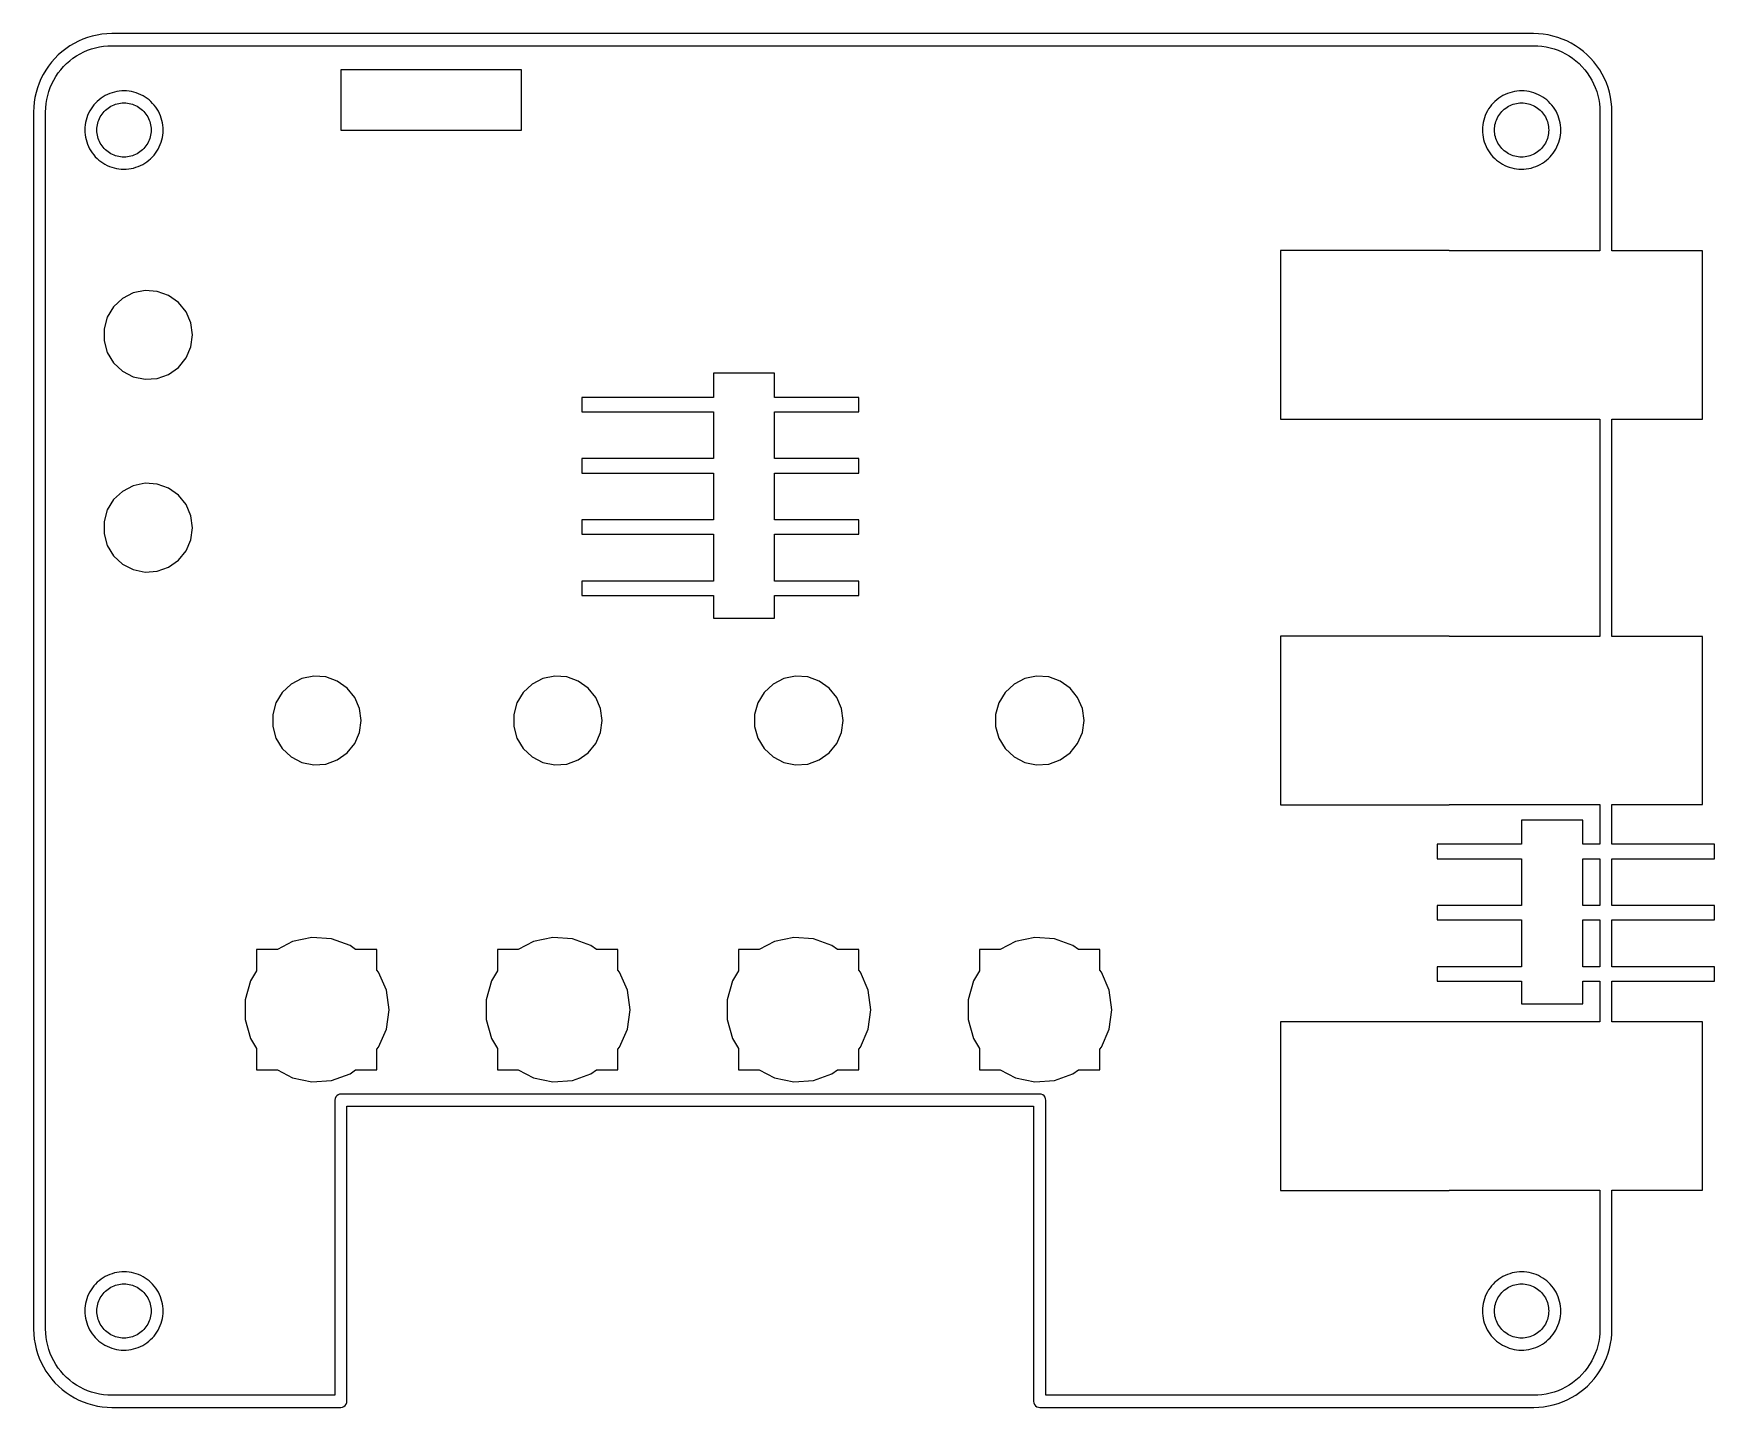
# Model space of a CAD drawing. Header units: metres. Extents: x -42.8 to 27, y -28.5 to 28.5.
import ezdxf

# ---------------------------------------------------------------- set-up
doc = ezdxf.new("R2010")
doc.units = ezdxf.units.M

msp = doc.modelspace()

# ---------------------------------------------------------------- linework, layer by layer
for p, q in [((-41.248, 27.9897), (-41.4166, 27.8746)), ((-41.0725, 28.0941), (-41.248, 27.9897)), ((-40.8908, 28.1872), (-41.0725, 28.0941)), ((-40.7037, 28.2688), (-40.8908, 28.1872)), ((-40.5117, 28.3384), (-40.7037, 28.2688)), ((-40.3158, 28.3958), (-40.5117, 28.3384)), ((-40.3497, 27.8653), (-40.1841, 27.9134)), ((-40.1167, 28.4408), (-40.3158, 28.3958)), ((-40.1841, 27.9134), (-40.0151, 27.9512)), ((-39.9151, 28.4733), (-40.1167, 28.4408)), ((-40.0151, 27.9512), (-39.8447, 27.9782)), ((-39.7119, 28.493), (-39.9151, 28.4733)), ((-39.8447, 27.9782), (-39.6727, 27.9944)), ((-39.5079, 28.4999), (-39.7119, 28.493)), ((-39.6727, 27.9944), (-39.496, 28)), ((19.5, 28.5), (-39.5079, 28.4999)), ((-39.496, 28), (19.496, 28)), ((19.496, 28), (19.6727, 27.9944)), ((19.6962, 28.494), (19.5, 28.5)), ((19.6727, 27.9944), (19.8447, 27.9782)), ((19.8995, 28.4752), (19.6962, 28.494)), ((19.8447, 27.9782), (20.0151, 27.9512)), ((20.1012, 28.4438), (19.8995, 28.4752)), ((20.0151, 27.9512), (20.1841, 27.9134)), ((20.3006, 28.3997), (20.1012, 28.4438)), ((20.1841, 27.9134), (20.3497, 27.8653)), ((20.4968, 28.3432), (20.3006, 28.3997)), ((20.6891, 28.2745), (20.4968, 28.3432)), ((20.8766, 28.1939), (20.6891, 28.2745)), ((21.0588, 28.1017), (20.8766, 28.1939)), ((21.2347, 27.9982), (21.0588, 28.1017)), ((21.4039, 27.8838), (21.2347, 27.9982)), ((-42.0091, 27.3155), (-42.1338, 27.1539)), ((-41.8744, 27.469), (-42.0091, 27.3155)), ((-41.7304, 27.6137), (-41.8744, 27.469)), ((-41.5776, 27.7491), (-41.7304, 27.6137)), ((-41.4166, 27.8746), (-41.5776, 27.7491)), ((-41.5045, 27.1325), (-41.3825, 27.2545)), ((-41.3825, 27.2545), (-41.2528, 27.3688)), ((-41.2528, 27.3688), (-41.1162, 27.4748)), ((-41.1162, 27.4748), (-40.9735, 27.5718)), ((-40.9735, 27.5718), (-40.8249, 27.6597)), ((-40.8249, 27.6597), (-40.6709, 27.7381)), ((-40.6709, 27.7381), (-40.5121, 27.8068)), ((-40.5121, 27.8068), (-40.3497, 27.8653)), ((20.3497, 27.8653), (20.5121, 27.8068)), ((20.5121, 27.8068), (20.6709, 27.7381)), ((20.6709, 27.7381), (20.8249, 27.6597)), ((20.8249, 27.6597), (20.9735, 27.5718)), ((20.9735, 27.5718), (21.1162, 27.4748)), ((21.1162, 27.4748), (21.2528, 27.3688)), ((21.2528, 27.3688), (21.3825, 27.2545)), ((21.3825, 27.2545), (21.5045, 27.1325)), ((21.5655, 27.7591), (21.4039, 27.8838)), ((21.719, 27.6244), (21.5655, 27.7591)), ((21.8637, 27.4804), (21.719, 27.6244)), ((21.9991, 27.3276), (21.8637, 27.4804)), ((22.1246, 27.1666), (21.9991, 27.3276)), ((-42.4439, 26.6266), (-42.5245, 26.4391)), ((-42.3517, 26.8087), (-42.4439, 26.6266)), ((-42.2482, 26.9847), (-42.3517, 26.8087)), ((-42.1338, 27.1539), (-42.2482, 26.9847)), ((-41.9881, 26.421), (-41.9098, 26.5747)), ((-41.9098, 26.5747), (-41.8217, 26.7236)), ((-41.8217, 26.7236), (-41.7248, 26.8662)), ((-41.7248, 26.8662), (-41.6188, 27.0028)), ((-41.6188, 27.0028), (-41.5045, 27.1325)), ((-22.5, 27), (-30, 27)), ((-30, 27), (-30, 24.5)), ((-22.5, 24.5), (-22.5, 27)), ((21.5045, 27.1325), (21.6188, 27.0028)), ((21.6188, 27.0028), (21.7248, 26.8662)), ((21.7248, 26.8662), (21.8217, 26.7236)), ((21.8217, 26.7236), (21.9098, 26.5747)), ((21.9098, 26.5747), (21.9881, 26.421)), ((22.2397, 26.998), (22.1246, 27.1666)), ((22.3441, 26.8225), (22.2397, 26.998)), ((22.4372, 26.6408), (22.3441, 26.8225)), ((22.5188, 26.4537), (22.4372, 26.6408)), ((-42.6938, 25.8512), (-42.7252, 25.6495)), ((-42.6497, 26.0506), (-42.6938, 25.8512)), ((-42.5932, 26.2468), (-42.6497, 26.0506)), ((-42.5245, 26.4391), (-42.5932, 26.2468)), ((-42.2012, 25.7651), (-42.1634, 25.9341)), ((-42.1634, 25.9341), (-42.1153, 26.0997)), ((-42.1153, 26.0997), (-42.0568, 26.2621)), ((-42.0568, 26.2621), (-41.9881, 26.421)), ((-39.9487, 25.8192), (-40.0297, 25.757)), ((-39.864, 25.8762), (-39.9487, 25.8192)), ((-39.7759, 25.9277), (-39.864, 25.8762)), ((-39.6848, 25.9736), (-39.7759, 25.9277)), ((-39.5908, 26.0137), (-39.6848, 25.9736)), ((-39.4947, 26.0478), (-39.5908, 26.0137)), ((-39.3964, 26.0758), (-39.4947, 26.0478)), ((-39.2968, 26.0975), (-39.3964, 26.0758)), ((-39.1959, 26.113), (-39.2968, 26.0975)), ((-39.0942, 26.1222), (-39.1959, 26.113)), ((-38.9921, 26.1249), (-39.0942, 26.1222)), ((-38.8901, 26.1212), (-38.9921, 26.1249)), ((-38.7885, 26.1111), (-38.8901, 26.1212)), ((-38.6878, 26.0946), (-38.7885, 26.1111)), ((-38.5883, 26.0719), (-38.6878, 26.0946)), ((-38.4904, 26.0429), (-38.5883, 26.0719)), ((-38.3945, 26.0079), (-38.4904, 26.0429)), ((-38.3011, 25.9669), (-38.3945, 26.0079)), ((-38.2104, 25.9201), (-38.3011, 25.9669)), ((-38.1227, 25.8677), (-38.2104, 25.9201)), ((-38.0385, 25.8099), (-38.1227, 25.8677)), ((-37.9582, 25.747), (-38.0385, 25.8099)), ((18.0513, 25.8192), (17.9703, 25.757)), ((18.136, 25.8762), (18.0513, 25.8192)), ((18.2241, 25.9277), (18.136, 25.8762)), ((18.3152, 25.9736), (18.2241, 25.9277)), ((18.4091, 26.0137), (18.3152, 25.9736)), ((18.5053, 26.0478), (18.4091, 26.0137)), ((18.6035, 26.0758), (18.5053, 26.0478)), ((18.7032, 26.0975), (18.6035, 26.0758)), ((18.8041, 26.113), (18.7032, 26.0975)), ((18.9058, 26.1222), (18.8041, 26.113)), ((19.0079, 26.1249), (18.9058, 26.1222)), ((19.1099, 26.1212), (19.0079, 26.1249)), ((19.2115, 26.1111), (19.1099, 26.1212)), ((19.3121, 26.0946), (19.2115, 26.1111)), ((19.4117, 26.0719), (19.3121, 26.0946)), ((19.5096, 26.0429), (19.4117, 26.0719)), ((19.6055, 26.0079), (19.5096, 26.0429)), ((19.6989, 25.9669), (19.6055, 26.0079)), ((19.7896, 25.9201), (19.6989, 25.9669)), ((19.8773, 25.8677), (19.7896, 25.9201)), ((19.9614, 25.8099), (19.8773, 25.8677)), ((20.0418, 25.747), (19.9614, 25.8099)), ((21.9881, 26.421), (22.0568, 26.2621)), ((22.0568, 26.2621), (22.1153, 26.0997)), ((22.1153, 26.0997), (22.1634, 25.9341)), ((22.1634, 25.9341), (22.2012, 25.7651)), ((22.5884, 26.2617), (22.5188, 26.4537)), ((22.6458, 26.0658), (22.5884, 26.2617)), ((22.6908, 25.8667), (22.6458, 26.0658)), ((22.7233, 25.6651), (22.6908, 25.8667)), ((-42.744, 25.4462), (-42.75, 25.25)), ((-42.75, 25.25), (-42.7499, -25.2579)), ((-42.7252, 25.6495), (-42.744, 25.4462)), ((-42.25, 25.246), (-42.2444, 25.4227)), ((-42.25, -25.246), (-42.25, 25.246)), ((-42.2444, 25.4227), (-42.2282, 25.5947)), ((-42.2282, 25.5947), (-42.2012, 25.7651)), ((-40.4669, 25.1989), (-40.5079, 25.1055)), ((-40.4201, 25.2896), (-40.4669, 25.1989)), ((-40.3677, 25.3773), (-40.4201, 25.2896)), ((-40.3099, 25.4614), (-40.3677, 25.3773)), ((-40.247, 25.5418), (-40.3099, 25.4614)), ((-40.1791, 25.618), (-40.247, 25.5418)), ((-40.1066, 25.6898), (-40.1791, 25.618)), ((-40.0297, 25.757), (-40.1066, 25.6898)), ((-39.9497, 25.1028), (-39.91, 25.1612)), ((-39.91, 25.1612), (-39.8667, 25.217)), ((-39.8667, 25.217), (-39.8199, 25.2701)), ((-39.8199, 25.2701), (-39.7701, 25.3199)), ((-39.7701, 25.3199), (-39.717, 25.3667)), ((-39.717, 25.3667), (-39.6612, 25.41)), ((-39.6612, 25.41), (-39.6028, 25.4497)), ((-39.6028, 25.4497), (-39.5418, 25.4858)), ((-39.5418, 25.4858), (-39.4791, 25.5177)), ((-39.4791, 25.5177), (-39.414, 25.5459)), ((-39.414, 25.5459), (-39.3476, 25.5698)), ((-39.3476, 25.5698), (-39.2797, 25.5896)), ((-39.2797, 25.5896), (-39.2108, 25.6049)), ((-39.2108, 25.6049), (-39.141, 25.616)), ((-39.141, 25.616), (-39.0707, 25.6227)), ((-39.0707, 25.6227), (-39, 25.6249)), ((-39, 25.6249), (-38.9293, 25.6227)), ((-38.9293, 25.6227), (-38.859, 25.616)), ((-38.859, 25.616), (-38.7893, 25.6049)), ((-38.7893, 25.6049), (-38.7202, 25.5895)), ((-38.7202, 25.5895), (-38.6525, 25.5698)), ((-38.6525, 25.5698), (-38.5859, 25.5459)), ((-38.5859, 25.5459), (-38.5209, 25.5177)), ((-38.5209, 25.5177), (-38.4582, 25.4858)), ((-38.4582, 25.4858), (-38.3972, 25.4497)), ((-38.3972, 25.4497), (-38.3388, 25.41)), ((-38.3388, 25.41), (-38.283, 25.3667)), ((-38.283, 25.3667), (-38.2299, 25.3199)), ((-38.2299, 25.3199), (-38.1801, 25.2701)), ((-38.1801, 25.2701), (-38.1332, 25.217)), ((-38.1332, 25.217), (-38.0899, 25.1612)), ((-38.0899, 25.1612), (-38.0503, 25.1028)), ((-37.882, 25.6791), (-37.9582, 25.747)), ((-37.8102, 25.6066), (-37.882, 25.6791)), ((-37.743, 25.5297), (-37.8102, 25.6066)), ((-37.6808, 25.4487), (-37.743, 25.5297)), ((-37.6238, 25.364), (-37.6808, 25.4487)), ((-37.5723, 25.2759), (-37.6238, 25.364)), ((-37.5264, 25.1847), (-37.5723, 25.2759)), ((-37.4863, 25.0909), (-37.5264, 25.1847)), ((17.5331, 25.1989), (17.4921, 25.1055)), ((17.5799, 25.2896), (17.5331, 25.1989)), ((17.6323, 25.3773), (17.5799, 25.2896)), ((17.6901, 25.4614), (17.6323, 25.3773)), ((17.753, 25.5418), (17.6901, 25.4614)), ((17.8209, 25.618), (17.753, 25.5418)), ((17.8934, 25.6898), (17.8209, 25.618)), ((17.9703, 25.757), (17.8934, 25.6898)), ((18.0503, 25.1028), (18.0899, 25.1612)), ((18.0899, 25.1612), (18.1332, 25.217)), ((18.1332, 25.217), (18.1801, 25.2701)), ((18.1801, 25.2701), (18.2299, 25.3199)), ((18.2299, 25.3199), (18.283, 25.3667)), ((18.283, 25.3667), (18.3388, 25.41)), ((18.3388, 25.41), (18.3972, 25.4497)), ((18.3972, 25.4497), (18.4582, 25.4858)), ((18.4582, 25.4858), (18.5209, 25.5177)), ((18.5209, 25.5177), (18.5859, 25.5459)), ((18.5859, 25.5459), (18.6525, 25.5698)), ((18.6525, 25.5698), (18.7202, 25.5895)), ((18.7202, 25.5895), (18.7893, 25.6049)), ((18.7893, 25.6049), (18.859, 25.616)), ((18.859, 25.616), (18.9293, 25.6227)), ((18.9293, 25.6227), (19, 25.6249)), ((19, 25.6249), (19.0707, 25.6227)), ((19.0707, 25.6227), (19.141, 25.616)), ((19.141, 25.616), (19.2108, 25.6049)), ((19.2108, 25.6049), (19.2797, 25.5896)), ((19.2797, 25.5896), (19.3476, 25.5698)), ((19.3476, 25.5698), (19.414, 25.5459)), ((19.414, 25.5459), (19.4791, 25.5177)), ((19.4791, 25.5177), (19.5418, 25.4858)), ((19.5418, 25.4858), (19.6028, 25.4497)), ((19.6028, 25.4497), (19.6612, 25.41)), ((19.6612, 25.41), (19.717, 25.3667)), ((19.717, 25.3667), (19.7701, 25.3199)), ((19.7701, 25.3199), (19.8199, 25.2701)), ((19.8199, 25.2701), (19.8667, 25.217)), ((19.8667, 25.217), (19.91, 25.1612)), ((19.91, 25.1612), (19.9497, 25.1028)), ((20.118, 25.6791), (20.0418, 25.747)), ((20.1898, 25.6066), (20.118, 25.6791)), ((20.257, 25.5297), (20.1898, 25.6066)), ((20.3192, 25.4487), (20.257, 25.5297)), ((20.3762, 25.364), (20.3192, 25.4487)), ((20.4277, 25.2759), (20.3762, 25.364)), ((20.4736, 25.1848), (20.4277, 25.2759)), ((20.5137, 25.0908), (20.4736, 25.1848)), ((22.2012, 25.7651), (22.2282, 25.5947)), ((22.2282, 25.5947), (22.2444, 25.4227)), ((22.2444, 25.4227), (22.25, 25.246)), ((22.25, 25.246), (22.25, 19.4918)), ((22.743, 25.4619), (22.7233, 25.6651)), ((22.7499, 25.2579), (22.743, 25.4619)), ((22.7499, 19.4918), (22.7499, 25.2579)), ((-40.6212, 24.6099), (-40.6249, 24.5079)), ((-40.6249, 24.5079), (-40.6222, 24.4058)), ((-40.6111, 24.7115), (-40.6212, 24.6099)), ((-40.5946, 24.8121), (-40.6111, 24.7115)), ((-40.5719, 24.9117), (-40.5946, 24.8121)), ((-40.5429, 25.0096), (-40.5719, 24.9117)), ((-40.5079, 25.1055), (-40.5429, 25.0096)), ((-40.1249, 24.5), (-40.1227, 24.5707)), ((-40.1227, 24.4293), (-40.1249, 24.5)), ((-40.1227, 24.5707), (-40.116, 24.641)), ((-40.116, 24.359), (-40.1227, 24.4293)), ((-40.116, 24.641), (-40.1049, 24.7108)), ((-40.1049, 24.7108), (-40.0896, 24.7797)), ((-40.0896, 24.7797), (-40.0698, 24.8476)), ((-40.0698, 24.8476), (-40.0459, 24.914)), ((-40.0459, 24.914), (-40.0177, 24.9791)), ((-40.0177, 24.9791), (-39.9858, 25.0418)), ((-39.9858, 25.0418), (-39.9497, 25.1028)), ((-38.0503, 25.1028), (-38.0142, 25.0418)), ((-38.0142, 25.0418), (-37.9823, 24.9791)), ((-37.9823, 24.9791), (-37.9541, 24.914)), ((-37.9541, 24.914), (-37.9302, 24.8477)), ((-37.9302, 24.8477), (-37.9104, 24.7796)), ((-37.9104, 24.7796), (-37.8951, 24.7108)), ((-37.8951, 24.7108), (-37.884, 24.641)), ((-37.884, 24.641), (-37.8773, 24.5707)), ((-37.8773, 24.4293), (-37.884, 24.359)), ((-37.8773, 24.5707), (-37.8751, 24.5)), ((-37.8751, 24.5), (-37.8773, 24.4293)), ((-37.4522, 24.9946), (-37.4863, 25.0909)), ((-37.4242, 24.8965), (-37.4522, 24.9946)), ((-37.4024, 24.7968), (-37.4242, 24.8965)), ((-37.3869, 24.6959), (-37.4024, 24.7968)), ((-37.3778, 24.5941), (-37.3869, 24.6959)), ((-37.3788, 24.3901), (-37.3751, 24.4922)), ((-37.3751, 24.4922), (-37.3778, 24.5941)), ((-30, 24.5), (-22.5, 24.5)), ((17.3788, 24.6099), (17.3751, 24.5078)), ((17.3751, 24.5078), (17.3778, 24.4058)), ((17.3889, 24.7115), (17.3788, 24.6099)), ((17.4054, 24.8122), (17.3889, 24.7115)), ((17.4281, 24.9117), (17.4054, 24.8122)), ((17.4571, 25.0096), (17.4281, 24.9117)), ((17.4921, 25.1055), (17.4571, 25.0096)), ((17.8751, 24.5), (17.8773, 24.5707)), ((17.8773, 24.4293), (17.8751, 24.5)), ((17.8773, 24.5707), (17.884, 24.641)), ((17.884, 24.359), (17.8773, 24.4293)), ((17.884, 24.641), (17.8951, 24.7108)), ((17.8951, 24.7108), (17.9104, 24.7796)), ((17.9104, 24.7796), (17.9302, 24.8477)), ((17.9302, 24.8477), (17.9541, 24.914)), ((17.9541, 24.914), (17.9823, 24.9791)), ((17.9823, 24.9791), (18.0142, 25.0418)), ((18.0142, 25.0418), (18.0503, 25.1028)), ((19.9497, 25.1028), (19.9858, 25.0418)), ((19.9858, 25.0418), (20.0177, 24.9791)), ((20.0177, 24.9791), (20.0459, 24.914)), ((20.0459, 24.914), (20.0698, 24.8476)), ((20.0698, 24.8476), (20.0896, 24.7797)), ((20.0896, 24.7797), (20.1049, 24.7108)), ((20.1049, 24.7108), (20.116, 24.641)), ((20.116, 24.641), (20.1227, 24.5707)), ((20.1227, 24.4293), (20.116, 24.359)), ((20.1227, 24.5707), (20.1249, 24.5)), ((20.1249, 24.5), (20.1227, 24.4293)), ((20.5478, 24.9947), (20.5137, 25.0908)), ((20.5758, 24.8964), (20.5478, 24.9947)), ((20.5975, 24.7968), (20.5758, 24.8964)), ((20.613, 24.6959), (20.5975, 24.7968)), ((20.6222, 24.5942), (20.613, 24.6959)), ((20.6212, 24.3901), (20.6249, 24.4921)), ((20.6249, 24.4921), (20.6222, 24.5942)), ((-40.6222, 24.4058), (-40.613, 24.3041)), ((-40.613, 24.3041), (-40.5975, 24.2032)), ((-40.5975, 24.2032), (-40.5758, 24.1035)), ((-40.5758, 24.1035), (-40.5478, 24.0053)), ((-40.5478, 24.0053), (-40.5137, 23.9091)), ((-40.5137, 23.9091), (-40.4736, 23.8152)), ((-40.4736, 23.8152), (-40.4277, 23.7241)), ((-40.4277, 23.7241), (-40.3762, 23.636)), ((-40.1049, 24.2893), (-40.116, 24.359)), ((-40.0895, 24.2202), (-40.1049, 24.2893)), ((-40.0698, 24.1525), (-40.0895, 24.2202)), ((-40.0459, 24.0859), (-40.0698, 24.1525)), ((-40.0177, 24.0209), (-40.0459, 24.0859)), ((-39.9858, 23.9582), (-40.0177, 24.0209)), ((-39.9497, 23.8972), (-39.9858, 23.9582)), ((-39.91, 23.8388), (-39.9497, 23.8972)), ((-39.8667, 23.783), (-39.91, 23.8388)), ((-39.8199, 23.7299), (-39.8667, 23.783)), ((-39.7701, 23.6801), (-39.8199, 23.7299)), ((-38.1801, 23.7299), (-38.2299, 23.6801)), ((-38.1332, 23.783), (-38.1801, 23.7299)), ((-38.0899, 23.8388), (-38.1332, 23.783)), ((-38.0503, 23.8972), (-38.0899, 23.8388)), ((-38.0142, 23.9582), (-38.0503, 23.8972)), ((-37.9823, 24.0209), (-38.0142, 23.9582)), ((-37.9541, 24.086), (-37.9823, 24.0209)), ((-37.9302, 24.1524), (-37.9541, 24.086)), ((-37.9104, 24.2203), (-37.9302, 24.1524)), ((-37.8951, 24.2892), (-37.9104, 24.2203)), ((-37.884, 24.359), (-37.8951, 24.2892)), ((-37.5799, 23.7104), (-37.5331, 23.8011)), ((-37.5331, 23.8011), (-37.4921, 23.8945)), ((-37.4921, 23.8945), (-37.4571, 23.9904)), ((-37.4571, 23.9904), (-37.4281, 24.0883)), ((-37.4281, 24.0883), (-37.4054, 24.1878)), ((-37.4054, 24.1878), (-37.3889, 24.2885)), ((-37.3889, 24.2885), (-37.3788, 24.3901)), ((17.3778, 24.4058), (17.3869, 24.3041)), ((17.3869, 24.3041), (17.4024, 24.2032)), ((17.4024, 24.2032), (17.4242, 24.1035)), ((17.4242, 24.1035), (17.4522, 24.0054)), ((17.4522, 24.0054), (17.4863, 23.9091)), ((17.4863, 23.9091), (17.5264, 23.8153)), ((17.5264, 23.8153), (17.5723, 23.7241)), ((17.5723, 23.7241), (17.6238, 23.636)), ((17.8951, 24.2892), (17.884, 24.359)), ((17.9104, 24.2203), (17.8951, 24.2892)), ((17.9302, 24.1524), (17.9104, 24.2203)), ((17.9541, 24.086), (17.9302, 24.1524)), ((17.9823, 24.0209), (17.9541, 24.086)), ((18.0142, 23.9582), (17.9823, 24.0209)), ((18.0503, 23.8972), (18.0142, 23.9582)), ((18.0899, 23.8388), (18.0503, 23.8972)), ((18.1332, 23.783), (18.0899, 23.8388)), ((18.1801, 23.7299), (18.1332, 23.783)), ((18.2299, 23.6801), (18.1801, 23.7299)), ((19.8199, 23.7299), (19.7701, 23.6801)), ((19.8667, 23.783), (19.8199, 23.7299)), ((19.91, 23.8388), (19.8667, 23.783)), ((19.9497, 23.8972), (19.91, 23.8388)), ((19.9858, 23.9582), (19.9497, 23.8972)), ((20.0177, 24.0209), (19.9858, 23.9582)), ((20.0459, 24.0859), (20.0177, 24.0209)), ((20.0698, 24.1525), (20.0459, 24.0859)), ((20.0895, 24.2202), (20.0698, 24.1525)), ((20.1049, 24.2893), (20.0895, 24.2202)), ((20.116, 24.359), (20.1049, 24.2893)), ((20.4201, 23.7104), (20.4669, 23.8011)), ((20.4669, 23.8011), (20.5079, 23.8945)), ((20.5079, 23.8945), (20.5429, 23.9904)), ((20.5429, 23.9904), (20.5719, 24.0883)), ((20.5719, 24.0883), (20.5946, 24.1878)), ((20.5946, 24.1878), (20.6111, 24.2885)), ((20.6111, 24.2885), (20.6212, 24.3901)), ((-40.3762, 23.636), (-40.3192, 23.5513)), ((-40.3192, 23.5513), (-40.257, 23.4703)), ((-40.257, 23.4703), (-40.1898, 23.3934)), ((-40.1898, 23.3934), (-40.118, 23.3209)), ((-40.118, 23.3209), (-40.0418, 23.253)), ((-40.0418, 23.253), (-39.9614, 23.1901)), ((-39.9614, 23.1901), (-39.8773, 23.1323)), ((-39.8773, 23.1323), (-39.7896, 23.0799)), ((-39.7896, 23.0799), (-39.6989, 23.0331)), ((-39.717, 23.6332), (-39.7701, 23.6801)), ((-39.6612, 23.5899), (-39.717, 23.6332)), ((-39.6989, 23.0331), (-39.6055, 22.9921)), ((-39.6028, 23.5503), (-39.6612, 23.5899)), ((-39.5418, 23.5142), (-39.6028, 23.5503)), ((-39.4791, 23.4823), (-39.5418, 23.5142)), ((-39.414, 23.4541), (-39.4791, 23.4823)), ((-39.3477, 23.4302), (-39.414, 23.4541)), ((-39.2796, 23.4104), (-39.3477, 23.4302)), ((-39.2108, 23.3951), (-39.2796, 23.4104)), ((-39.141, 23.384), (-39.2108, 23.3951)), ((-39.0707, 23.3773), (-39.141, 23.384)), ((-39, 23.3751), (-39.0707, 23.3773)), ((-38.9293, 23.3773), (-39, 23.3751)), ((-38.859, 23.384), (-38.9293, 23.3773)), ((-38.7892, 23.3951), (-38.859, 23.384)), ((-38.7203, 23.4104), (-38.7892, 23.3951)), ((-38.6524, 23.4302), (-38.7203, 23.4104)), ((-38.586, 23.4541), (-38.6524, 23.4302)), ((-38.5209, 23.4823), (-38.586, 23.4541)), ((-38.4582, 23.5142), (-38.5209, 23.4823)), ((-38.3972, 23.5503), (-38.4582, 23.5142)), ((-38.4091, 22.9863), (-38.3153, 23.0264)), ((-38.3388, 23.5899), (-38.3972, 23.5503)), ((-38.283, 23.6332), (-38.3388, 23.5899)), ((-38.3153, 23.0264), (-38.2241, 23.0723)), ((-38.2299, 23.6801), (-38.283, 23.6332)), ((-38.2241, 23.0723), (-38.136, 23.1238)), ((-38.136, 23.1238), (-38.0513, 23.1808)), ((-38.0513, 23.1808), (-37.9703, 23.243)), ((-37.9703, 23.243), (-37.8934, 23.3102)), ((-37.8934, 23.3102), (-37.8209, 23.382)), ((-37.8209, 23.382), (-37.753, 23.4582)), ((-37.753, 23.4582), (-37.6901, 23.5385)), ((-37.6901, 23.5385), (-37.6323, 23.6227)), ((-37.6323, 23.6227), (-37.5799, 23.7104)), ((17.6238, 23.636), (17.6808, 23.5513)), ((17.6808, 23.5513), (17.743, 23.4703)), ((17.743, 23.4703), (17.8102, 23.3934)), ((17.8102, 23.3934), (17.882, 23.3209)), ((17.882, 23.3209), (17.9582, 23.253)), ((17.9582, 23.253), (18.0385, 23.1901)), ((18.0385, 23.1901), (18.1227, 23.1323)), ((18.1227, 23.1323), (18.2104, 23.0799)), ((18.2104, 23.0799), (18.3011, 23.0331)), ((18.283, 23.6332), (18.2299, 23.6801)), ((18.3388, 23.5899), (18.283, 23.6332)), ((18.3011, 23.0331), (18.3945, 22.9921)), ((18.3972, 23.5503), (18.3388, 23.5899)), ((18.4582, 23.5142), (18.3972, 23.5503)), ((18.5209, 23.4823), (18.4582, 23.5142)), ((18.586, 23.4541), (18.5209, 23.4823)), ((18.6524, 23.4302), (18.586, 23.4541)), ((18.7203, 23.4104), (18.6524, 23.4302)), ((18.7892, 23.3951), (18.7203, 23.4104)), ((18.859, 23.384), (18.7892, 23.3951)), ((18.9293, 23.3773), (18.859, 23.384)), ((19, 23.3751), (18.9293, 23.3773)), ((19.0707, 23.3773), (19, 23.3751)), ((19.141, 23.384), (19.0707, 23.3773)), ((19.2108, 23.3951), (19.141, 23.384)), ((19.2796, 23.4104), (19.2108, 23.3951)), ((19.3477, 23.4302), (19.2796, 23.4104)), ((19.414, 23.4541), (19.3477, 23.4302)), ((19.4791, 23.4823), (19.414, 23.4541)), ((19.5418, 23.5142), (19.4791, 23.4823)), ((19.6028, 23.5503), (19.5418, 23.5142)), ((19.5909, 22.9863), (19.6847, 23.0264)), ((19.6612, 23.5899), (19.6028, 23.5503)), ((19.717, 23.6332), (19.6612, 23.5899)), ((19.6847, 23.0264), (19.7759, 23.0723)), ((19.7701, 23.6801), (19.717, 23.6332)), ((19.7759, 23.0723), (19.864, 23.1238)), ((19.864, 23.1238), (19.9487, 23.1808)), ((19.9487, 23.1808), (20.0297, 23.243)), ((20.0297, 23.243), (20.1066, 23.3102)), ((20.1066, 23.3102), (20.1791, 23.382)), ((20.1791, 23.382), (20.247, 23.4582)), ((20.247, 23.4582), (20.3099, 23.5385)), ((20.3099, 23.5385), (20.3677, 23.6227)), ((20.3677, 23.6227), (20.4201, 23.7104)), ((-39.6055, 22.9921), (-39.5096, 22.9571)), ((-39.5096, 22.9571), (-39.4117, 22.9281)), ((-39.4117, 22.9281), (-39.3122, 22.9054)), ((-39.3122, 22.9054), (-39.2115, 22.8889)), ((-39.2115, 22.8889), (-39.1099, 22.8788)), ((-39.1099, 22.8788), (-38.9922, 22.8751)), ((-38.9922, 22.8751), (-38.9058, 22.8778)), ((-38.9058, 22.8778), (-38.8041, 22.8869)), ((-38.8041, 22.8869), (-38.7032, 22.9024)), ((-38.7032, 22.9024), (-38.6035, 22.9242)), ((-38.6035, 22.9242), (-38.5054, 22.9522)), ((-38.5054, 22.9522), (-38.4091, 22.9863)), ((18.3945, 22.9921), (18.4904, 22.9571)), ((18.4904, 22.9571), (18.5883, 22.9281)), ((18.5883, 22.9281), (18.6878, 22.9054)), ((18.6878, 22.9054), (18.7885, 22.8889)), ((18.7885, 22.8889), (18.8901, 22.8788)), ((18.8901, 22.8788), (19.0078, 22.8751)), ((19.0078, 22.8751), (19.0941, 22.8778)), ((19.0941, 22.8778), (19.1959, 22.8869)), ((19.1959, 22.8869), (19.2968, 22.9024)), ((19.2968, 22.9024), (19.3965, 22.9242)), ((19.3965, 22.9242), (19.4946, 22.9522)), ((19.4946, 22.9522), (19.5909, 22.9863)), ((16, 19.5), (9, 19.5)), ((9, 19.5), (9, 12.5)), ((16, 19.4918), (16, 19.5)), ((22.25, 19.4918), (16, 19.4918)), ((26.5, 19.4918), (22.7499, 19.4918)), ((26.5, 12.5081), (26.5, 19.4918)), ((-39.064, 17.5073), (-39.4312, 17.1644)), ((-38.6178, 17.7385), (-39.064, 17.5073)), ((-38.1259, 17.8407), (-38.6178, 17.7385)), ((-37.6246, 17.8064), (-38.1259, 17.8407)), ((-37.1512, 17.6381), (-37.6246, 17.8064)), ((-36.7407, 17.3484), (-37.1512, 17.6381)), ((-39.4312, 17.1644), (-39.6922, 16.735)), ((-36.4236, 16.9586), (-36.7407, 17.3484)), ((-36.2234, 16.4978), (-36.4236, 16.9586)), ((-39.6922, 16.735), (-39.8278, 16.2512)), ((-39.8278, 16.2512), (-39.8278, 15.7488)), ((-36.155, 16), (-36.2234, 16.4978)), ((-39.8278, 15.7488), (-39.6922, 15.2649)), ((-36.4236, 15.0414), (-36.2234, 15.5022)), ((-36.2234, 15.5022), (-36.155, 16)), ((-39.6922, 15.2649), (-39.4312, 14.8356)), ((-39.4312, 14.8356), (-39.064, 14.4927)), ((-37.1512, 14.3618), (-36.7407, 14.6516)), ((-36.7407, 14.6516), (-36.4236, 15.0414)), ((-39.064, 14.4927), (-38.6178, 14.2615)), ((-38.6178, 14.2615), (-38.1259, 14.1593)), ((-38.1259, 14.1593), (-37.6246, 14.1936)), ((-37.6246, 14.1936), (-37.1512, 14.3618)), ((-12, 14.41), (-14.54, 14.41)), ((-14.54, 14.41), (-14.54, 13.405)), ((-12, 13.405), (-12, 14.41)), ((-14.54, 13.405), (-20, 13.405)), ((-20, 13.405), (-20, 12.805)), ((-8.5, 13.405), (-12, 13.405)), ((-8.5, 12.805), (-8.5, 13.405)), ((-20, 12.805), (-14.54, 12.805)), ((-14.54, 12.805), (-14.54, 10.865)), ((-12, 10.865), (-12, 12.805)), ((-12, 12.805), (-8.5, 12.805)), ((9, 12.5), (16, 12.5)), ((16, 12.5), (16, 12.5081)), ((16, 12.5081), (22.25, 12.5081)), ((22.25, 12.5081), (22.25, 3.49184)), ((22.7499, 3.49184), (22.7499, 12.5081)), ((22.7499, 12.5081), (26.5, 12.5081)), ((-14.54, 10.865), (-20, 10.865)), ((-20, 10.865), (-20, 10.265)), ((-8.5, 10.865), (-12, 10.865)), ((-8.5, 10.265), (-8.5, 10.865)), ((-38.1259, 9.8407), (-38.6178, 9.73846)), ((-37.6246, 9.8064), (-38.1259, 9.8407)), ((-37.1512, 9.63814), (-37.6246, 9.8064)), ((-20, 10.265), (-14.54, 10.265)), ((-14.54, 10.265), (-14.54, 8.325)), ((-12, 8.325), (-12, 10.265)), ((-12, 10.265), (-8.5, 10.265)), ((-39.4312, 9.16435), (-39.6922, 8.73505)), ((-39.064, 9.50731), (-39.4312, 9.16435)), ((-38.6178, 9.73846), (-39.064, 9.50731)), ((-36.7407, 9.34839), (-37.1512, 9.63814)), ((-36.4236, 8.95862), (-36.7407, 9.34839)), ((-39.6922, 8.73505), (-39.8278, 8.25122)), ((-36.2234, 8.49777), (-36.4236, 8.95862)), ((-36.155, 8), (-36.2234, 8.49777)), ((-39.8278, 8.25122), (-39.8278, 7.74876)), ((-39.8278, 7.74876), (-39.6922, 7.26494)), ((-36.2234, 7.50221), (-36.155, 8)), ((-14.54, 8.325), (-20, 8.325)), ((-20, 8.325), (-20, 7.72499)), ((-20, 7.72499), (-14.54, 7.72499)), ((-14.54, 7.72499), (-14.54, 5.78499)), ((-8.5, 8.325), (-12, 8.325)), ((-12, 5.78499), (-12, 7.72499)), ((-12, 7.72499), (-8.5, 7.72499)), ((-8.5, 7.72499), (-8.5, 8.325)), ((-39.6922, 7.26494), (-39.4312, 6.83563)), ((-36.7407, 6.6516), (-36.4236, 7.04137)), ((-36.4236, 7.04137), (-36.2234, 7.50221)), ((-39.4312, 6.83563), (-39.064, 6.49269)), ((-39.064, 6.49269), (-38.6178, 6.26152)), ((-37.6246, 6.19359), (-37.1512, 6.36185)), ((-37.1512, 6.36185), (-36.7407, 6.6516)), ((-38.6178, 6.26152), (-38.1259, 6.1593)), ((-38.1259, 6.1593), (-37.6246, 6.19359)), ((-14.54, 5.78499), (-20, 5.78499)), ((-20, 5.78499), (-20, 5.185)), ((-8.5, 5.78499), (-12, 5.78499)), ((-8.5, 5.185), (-8.5, 5.78499)), ((-20, 5.185), (-14.54, 5.185)), ((-14.54, 5.185), (-14.54, 4.25)), ((-12, 5.185), (-8.5, 5.185)), ((-12, 4.25), (-12, 5.185)), ((-14.54, 4.25), (-12, 4.25)), ((16, 3.5), (9, 3.5)), ((9, 3.5), (9, -3.5)), ((16, 3.49184), (16, 3.5)), ((22.25, 3.49184), (16, 3.49184)), ((26.5, 3.49184), (22.7499, 3.49184)), ((26.5, -3.49184), (26.5, 3.49184)), ((-32.064, 1.50731), (-32.4312, 1.16435)), ((-31.6178, 1.73846), (-32.064, 1.50731)), ((-31.1259, 1.8407), (-31.6178, 1.73846)), ((-30.6246, 1.8064), (-31.1259, 1.8407)), ((-30.1512, 1.63814), (-30.6246, 1.8064)), ((-29.7407, 1.34839), (-30.1512, 1.63814)), ((-22.064, 1.50731), (-22.4312, 1.16435)), ((-21.6178, 1.73846), (-22.064, 1.50731)), ((-21.1259, 1.8407), (-21.6178, 1.73846)), ((-20.6246, 1.8064), (-21.1259, 1.8407)), ((-20.1512, 1.63814), (-20.6246, 1.8064)), ((-19.7407, 1.34839), (-20.1512, 1.63814)), ((-12.064, 1.50731), (-12.4312, 1.16435)), ((-11.6178, 1.73846), (-12.064, 1.50731)), ((-11.1259, 1.8407), (-11.6178, 1.73846)), ((-10.6246, 1.8064), (-11.1259, 1.8407)), ((-10.1512, 1.63814), (-10.6246, 1.8064)), ((-9.74068, 1.34839), (-10.1512, 1.63814)), ((-2.06396, 1.50731), (-2.43118, 1.16435)), ((-1.61784, 1.73846), (-2.06396, 1.50731)), ((-1.1259, 1.8407), (-1.61784, 1.73846)), ((-0.62462, 1.8064), (-1.1259, 1.8407)), ((-0.15117, 1.63814), (-0.62462, 1.8064)), ((0.25931, 1.34839), (-0.15117, 1.63814)), ((-32.6922, 0.73505), (-32.8278, 0.25122)), ((-32.4312, 1.16435), (-32.6922, 0.73505)), ((-29.4236, 0.95862), (-29.7407, 1.34839)), ((-29.2234, 0.49777), (-29.4236, 0.95862)), ((-22.6922, 0.73505), (-22.8278, 0.25122)), ((-22.4312, 1.16435), (-22.6922, 0.73505)), ((-19.4236, 0.95862), (-19.7407, 1.34839)), ((-19.2234, 0.49777), (-19.4236, 0.95862)), ((-12.6922, 0.73505), (-12.8278, 0.25122)), ((-12.4312, 1.16435), (-12.6922, 0.73505)), ((-9.42358, 0.95862), (-9.74068, 1.34839)), ((-9.2234, 0.49777), (-9.42358, 0.95862)), ((-2.69225, 0.73505), (-2.8278, 0.25122)), ((-2.43118, 1.16435), (-2.69225, 0.73505)), ((0.5764, 0.95862), (0.25931, 1.34839)), ((0.77658, 0.49777), (0.5764, 0.95862)), ((-32.8278, 0.25122), (-32.8278, -0.25122)), ((-29.155, 0), (-29.2234, 0.49777)), ((-29.2234, -0.49777), (-29.155, 0)), ((-22.8278, 0.25122), (-22.8278, -0.25122)), ((-19.155, 0), (-19.2234, 0.49777)), ((-19.2234, -0.49777), (-19.155, 0)), ((-12.8278, 0.25122), (-12.8278, -0.25122)), ((-9.155, 0), (-9.2234, 0.49777)), ((-9.2234, -0.49777), (-9.155, 0)), ((-2.8278, 0.25122), (-2.8278, -0.25122)), ((0.84499, 0), (0.77658, 0.49777)), ((0.77658, -0.49777), (0.84499, 0)), ((-32.8278, -0.25122), (-32.6922, -0.73505)), ((-29.4236, -0.95862), (-29.2234, -0.49777)), ((-22.8278, -0.25122), (-22.6922, -0.73505)), ((-19.4236, -0.95862), (-19.2234, -0.49777)), ((-12.8278, -0.25122), (-12.6922, -0.73505)), ((-9.42358, -0.95862), (-9.2234, -0.49777)), ((-2.8278, -0.25122), (-2.69225, -0.73505)), ((0.5764, -0.95862), (0.77658, -0.49777)), ((-32.6922, -0.73505), (-32.4312, -1.16435)), ((-32.4312, -1.16435), (-32.064, -1.50731)), ((-30.1512, -1.63814), (-29.7407, -1.34839)), ((-29.7407, -1.34839), (-29.4236, -0.95862)), ((-22.6922, -0.73505), (-22.4312, -1.16435)), ((-22.4312, -1.16435), (-22.064, -1.50731)), ((-20.1512, -1.63814), (-19.7407, -1.34839)), ((-19.7407, -1.34839), (-19.4236, -0.95862)), ((-12.6922, -0.73505), (-12.4312, -1.16435)), ((-12.4312, -1.16435), (-12.064, -1.50731)), ((-10.1512, -1.63814), (-9.74068, -1.34839)), ((-9.74068, -1.34839), (-9.42358, -0.95862)), ((-2.69225, -0.73505), (-2.43118, -1.16435)), ((-2.43118, -1.16435), (-2.06396, -1.50731)), ((-0.15117, -1.63814), (0.25931, -1.34839)), ((0.25931, -1.34839), (0.5764, -0.95862)), ((-32.064, -1.50731), (-31.6178, -1.73846)), ((-31.6178, -1.73846), (-31.1259, -1.8407)), ((-31.1259, -1.8407), (-30.6246, -1.8064)), ((-30.6246, -1.8064), (-30.1512, -1.63814)), ((-22.064, -1.50731), (-21.6178, -1.73846)), ((-21.6178, -1.73846), (-21.1259, -1.8407)), ((-21.1259, -1.8407), (-20.6246, -1.8064)), ((-20.6246, -1.8064), (-20.1512, -1.63814)), ((-12.064, -1.50731), (-11.6178, -1.73846)), ((-11.6178, -1.73846), (-11.1259, -1.8407)), ((-11.1259, -1.8407), (-10.6246, -1.8064)), ((-10.6246, -1.8064), (-10.1512, -1.63814)), ((-2.06396, -1.50731), (-1.61784, -1.73846)), ((-1.61784, -1.73846), (-1.1259, -1.8407)), ((-1.1259, -1.8407), (-0.62462, -1.8064)), ((-0.62462, -1.8064), (-0.15117, -1.63814)), ((9, -3.5), (16, -3.5)), ((16, -3.5), (16, -3.49184)), ((16, -3.49184), (22.25, -3.49184)), ((21.54, -4.12999), (19, -4.12999)), ((19, -4.12999), (19, -5.13499)), ((21.54, -5.13499), (21.54, -4.12999)), ((22.25, -3.49184), (22.25, -5.13499)), ((22.75, -5.13499), (22.75, -3.49184)), ((22.75, -3.49184), (26.5, -3.49184)), ((19, -5.13499), (15.5, -5.13499)), ((15.5, -5.13499), (15.5, -5.735)), ((22.25, -5.13499), (21.54, -5.13499)), ((27, -5.13499), (22.75, -5.13499)), ((27, -5.735), (27, -5.13499)), ((15.5, -5.735), (19, -5.735)), ((19, -5.735), (19, -7.67499)), ((21.54, -7.67499), (21.54, -5.735)), ((21.54, -5.735), (22.25, -5.735)), ((22.25, -5.735), (22.25, -7.67499)), ((22.75, -7.67499), (22.75, -5.735)), ((22.75, -5.735), (27, -5.735)), ((19, -7.67499), (15.5, -7.67499)), ((15.5, -7.67499), (15.5, -8.27499)), ((15.5, -8.27499), (19, -8.27499)), ((19, -8.27499), (19, -10.215)), ((22.25, -7.67499), (21.54, -7.67499)), ((21.54, -10.215), (21.54, -8.27499)), ((21.54, -8.27499), (22.25, -8.27499)), ((22.25, -8.27499), (22.25, -10.215)), ((27, -7.67499), (22.75, -7.67499)), ((22.75, -10.215), (22.75, -8.27499)), ((22.75, -8.27499), (27, -8.27499)), ((27, -8.27499), (27, -7.67499)), ((-31.2047, -9.00699), (-32.0046, -9.1732)), ((-30.3896, -9.06274), (-31.2047, -9.00699)), ((-29.6198, -9.33633), (-30.3896, -9.06274)), ((-21.2047, -9.00699), (-22.0046, -9.1732)), ((-20.3896, -9.06274), (-21.2047, -9.00699)), ((-19.6198, -9.33633), (-20.3896, -9.06274)), ((-11.2047, -9.00699), (-12.0046, -9.1732)), ((-10.3896, -9.06274), (-11.2047, -9.00699)), ((-9.6198, -9.33633), (-10.3896, -9.06274)), ((-1.20473, -9.00699), (-2.00464, -9.1732)), ((-0.38962, -9.06274), (-1.20473, -9.00699)), ((0.38019, -9.33633), (-0.38962, -9.06274)), ((-32.6353, -9.5), (-33.5, -9.5)), ((-33.5, -9.5), (-33.5, -10.391)), ((-32.0046, -9.1732), (-32.6353, -9.5)), ((-29.3879, -9.5), (-29.6198, -9.33633)), ((-28.5, -9.5), (-29.3879, -9.5)), ((-28.5, -10.3635), (-28.5, -9.5)), ((-22.6353, -9.5), (-23.5, -9.5)), ((-23.5, -9.5), (-23.5, -10.391)), ((-22.0046, -9.1732), (-22.6353, -9.5)), ((-19.3879, -9.5), (-19.6198, -9.33633)), ((-18.5, -9.5), (-19.3879, -9.5)), ((-18.5, -10.3635), (-18.5, -9.5)), ((-12.6353, -9.5), (-13.5, -9.5)), ((-13.5, -9.5), (-13.5, -10.391)), ((-12.0046, -9.1732), (-12.6353, -9.5)), ((-9.38794, -9.5), (-9.6198, -9.33633)), ((-8.5, -9.5), (-9.38794, -9.5)), ((-8.5, -10.3635), (-8.5, -9.5)), ((-2.6353, -9.5), (-3.5, -9.5)), ((-3.5, -9.5), (-3.5, -10.391)), ((-2.00464, -9.1732), (-2.6353, -9.5)), ((0.61204, -9.5), (0.38019, -9.33633)), ((1.5, -9.5), (0.61204, -9.5)), ((1.5, -10.3635), (1.5, -9.5)), ((-33.5, -10.391), (-33.7516, -10.8048)), ((-28.4367, -10.4412), (-28.5, -10.3635)), ((-28.1112, -11.1906), (-28.4367, -10.4412)), ((-23.5, -10.391), (-23.7516, -10.8048)), ((-18.4367, -10.4412), (-18.5, -10.3635)), ((-18.1112, -11.1906), (-18.4367, -10.4412)), ((-13.5, -10.391), (-13.7516, -10.8048)), ((-8.43674, -10.4412), (-8.5, -10.3635)), ((-8.11124, -11.1906), (-8.43674, -10.4412)), ((-3.5, -10.391), (-3.75163, -10.8048)), ((1.56325, -10.4412), (1.5, -10.3635)), ((1.88875, -11.1906), (1.56325, -10.4412)), ((19, -10.215), (15.5, -10.215)), ((15.5, -10.215), (15.5, -10.815)), ((22.25, -10.215), (21.54, -10.215)), ((27, -10.215), (22.75, -10.215)), ((27, -10.815), (27, -10.215)), ((-33.7516, -10.8048), (-33.972, -11.5915)), ((-23.7516, -10.8048), (-23.972, -11.5915)), ((-13.7516, -10.8048), (-13.972, -11.5915)), ((-3.75163, -10.8048), (-3.97205, -11.5915)), ((15.5, -10.815), (19, -10.815)), ((19, -10.815), (19, -11.75)), ((21.54, -11.75), (21.54, -10.815)), ((21.54, -10.815), (22.25, -10.815)), ((22.25, -10.815), (22.25, -12.5081)), ((22.75, -12.5081), (22.75, -10.815)), ((22.75, -10.815), (27, -10.815)), ((-33.972, -11.5915), (-33.972, -12.4085)), ((-28, -12), (-28.1112, -11.1906)), ((-23.972, -11.5915), (-23.972, -12.4085)), ((-18, -12), (-18.1112, -11.1906)), ((-13.972, -11.5915), (-13.972, -12.4085)), ((-8, -12), (-8.11124, -11.1906)), ((-3.97205, -11.5915), (-3.97205, -12.4085)), ((2, -12), (1.88875, -11.1906)), ((19, -11.75), (21.54, -11.75)), ((-33.972, -12.4085), (-33.7516, -13.1952)), ((-28.1112, -12.8094), (-28, -12)), ((-23.972, -12.4085), (-23.7516, -13.1952)), ((-18.1112, -12.8094), (-18, -12)), ((-13.972, -12.4085), (-13.7516, -13.1952)), ((-8.11124, -12.8094), (-8, -12)), ((-3.97205, -12.4085), (-3.75163, -13.1952)), ((1.88875, -12.8094), (2, -12)), ((16, -12.5), (9, -12.5)), ((9, -12.5), (9, -19.5)), ((16, -12.5081), (16, -12.5)), ((22.25, -12.5081), (16, -12.5081)), ((26.5, -12.5081), (22.75, -12.5081)), ((26.5, -19.4918), (26.5, -12.5081)), ((-33.7516, -13.1952), (-33.5, -13.609)), ((-28.4367, -13.5587), (-28.1112, -12.8094)), ((-23.7516, -13.1952), (-23.5, -13.609)), ((-18.4367, -13.5587), (-18.1112, -12.8094)), ((-13.7516, -13.1952), (-13.5, -13.609)), ((-8.43674, -13.5587), (-8.11124, -12.8094)), ((-3.75163, -13.1952), (-3.5, -13.609)), ((1.56325, -13.5587), (1.88875, -12.8094)), ((-33.5, -13.609), (-33.5, -14.5)), ((-28.5, -13.6365), (-28.4367, -13.5587)), ((-28.5, -14.5), (-28.5, -13.6365)), ((-23.5, -13.609), (-23.5, -14.5)), ((-18.5, -13.6365), (-18.4367, -13.5587)), ((-18.5, -14.5), (-18.5, -13.6365)), ((-13.5, -13.609), (-13.5, -14.5)), ((-8.5, -13.6365), (-8.43674, -13.5587)), ((-8.5, -14.5), (-8.5, -13.6365)), ((-3.5, -13.609), (-3.5, -14.5)), ((1.5, -13.6365), (1.56325, -13.5587)), ((1.5, -14.5), (1.5, -13.6365)), ((-33.5, -14.5), (-32.6353, -14.5)), ((-32.6353, -14.5), (-32.0046, -14.8268)), ((-29.6198, -14.6637), (-29.388, -14.5)), ((-29.388, -14.5), (-28.5, -14.5)), ((-23.5, -14.5), (-22.6353, -14.5)), ((-22.6353, -14.5), (-22.0046, -14.8268)), ((-19.6198, -14.6637), (-19.388, -14.5)), ((-19.388, -14.5), (-18.5, -14.5)), ((-13.5, -14.5), (-12.6353, -14.5)), ((-12.6353, -14.5), (-12.0046, -14.8268)), ((-9.6198, -14.6637), (-9.38795, -14.5)), ((-9.38795, -14.5), (-8.5, -14.5)), ((-3.5, -14.5), (-2.63527, -14.5)), ((-2.63527, -14.5), (-2.00464, -14.8268)), ((0.38019, -14.6637), (0.61203, -14.5)), ((0.61203, -14.5), (1.5, -14.5)), ((-32.0046, -14.8268), (-31.2047, -14.993)), ((-31.2047, -14.993), (-30.3896, -14.9372)), ((-30.3896, -14.9372), (-29.6198, -14.6637)), ((-22.0046, -14.8268), (-21.2047, -14.993)), ((-21.2047, -14.993), (-20.3896, -14.9372)), ((-20.3896, -14.9372), (-19.6198, -14.6637)), ((-12.0046, -14.8268), (-11.2047, -14.993)), ((-11.2047, -14.993), (-10.3896, -14.9372)), ((-10.3896, -14.9372), (-9.6198, -14.6637)), ((-2.00464, -14.8268), (-1.20473, -14.993)), ((-1.20473, -14.993), (-0.38962, -14.9372)), ((-0.38962, -14.9372), (0.38019, -14.6637)), ((-30.2407, -15.6826), (-30.25, -15.75)), ((-30.25, -15.75), (-30.25, -28)), ((-30.2136, -15.6201), (-30.2407, -15.6826)), ((-30.1706, -15.5673), (-30.2136, -15.6201)), ((-30.115, -15.528), (-30.1706, -15.5673)), ((-30.0509, -15.5052), (-30.115, -15.528)), ((-30, -15.5), (-30.0509, -15.5052)), ((-1, -15.5), (-30, -15.5)), ((-29.75, -28.25), (-29.75, -16)), ((-29.75, -16), (-1.25, -16)), ((-1.25, -16), (-1.25, -28.25)), ((-0.93256, -15.5093), (-1, -15.5)), ((-0.8701, -15.5364), (-0.93256, -15.5093)), ((-0.81729, -15.5794), (-0.8701, -15.5364)), ((-0.77803, -15.635), (-0.81729, -15.5794)), ((-0.75523, -15.6991), (-0.77803, -15.635)), ((-0.75, -15.75), (-0.75523, -15.6991)), ((-0.75, -28), (-0.75, -15.75)), ((9, -19.5), (16, -19.5)), ((16, -19.5), (16, -19.4918)), ((16, -19.4918), (22.25, -19.4918)), ((22.25, -19.4918), (22.25, -25.246)), ((22.75, -25.25), (22.75, -19.4918)), ((22.75, -19.4918), (26.5, -19.4918)), ((-39.5909, -22.9863), (-39.6847, -23.0264)), ((-39.4946, -22.9522), (-39.5909, -22.9863)), ((-39.3965, -22.9242), (-39.4946, -22.9522)), ((-39.2968, -22.9024), (-39.3965, -22.9242)), ((-39.1959, -22.8869), (-39.2968, -22.9024)), ((-39.0941, -22.8778), (-39.1959, -22.8869)), ((-38.9922, -22.8751), (-39.0941, -22.8778)), ((-38.8901, -22.8788), (-38.9922, -22.8751)), ((-38.7885, -22.8889), (-38.8901, -22.8788)), ((-38.6878, -22.9054), (-38.7885, -22.8889)), ((-38.5883, -22.9281), (-38.6878, -22.9054)), ((-38.4904, -22.9571), (-38.5883, -22.9281)), ((-38.3945, -22.9921), (-38.4904, -22.9571)), ((-38.3011, -23.0331), (-38.3945, -22.9921)), ((18.4091, -22.9863), (18.3153, -23.0264)), ((18.5054, -22.9522), (18.4091, -22.9863)), ((18.6035, -22.9242), (18.5054, -22.9522)), ((18.7032, -22.9024), (18.6035, -22.9242)), ((18.8041, -22.8869), (18.7032, -22.9024)), ((18.9058, -22.8778), (18.8041, -22.8869)), ((19.0078, -22.8751), (18.9058, -22.8778)), ((19.1099, -22.8788), (19.0078, -22.8751)), ((19.2115, -22.8889), (19.1099, -22.8788)), ((19.3122, -22.9054), (19.2115, -22.8889)), ((19.4117, -22.9281), (19.3122, -22.9054)), ((19.5096, -22.9571), (19.4117, -22.9281)), ((19.6055, -22.9921), (19.5096, -22.9571)), ((19.6989, -23.0331), (19.6055, -22.9921)), ((-40.4201, -23.7104), (-40.4669, -23.8011)), ((-40.3677, -23.6227), (-40.4201, -23.7104)), ((-40.3099, -23.5385), (-40.3677, -23.6227)), ((-40.247, -23.4582), (-40.3099, -23.5385)), ((-40.1791, -23.382), (-40.247, -23.4582)), ((-40.1066, -23.3102), (-40.1791, -23.382)), ((-40.0297, -23.243), (-40.1066, -23.3102)), ((-39.9487, -23.1808), (-40.0297, -23.243)), ((-39.864, -23.1238), (-39.9487, -23.1808)), ((-39.7759, -23.0723), (-39.864, -23.1238)), ((-39.8199, -23.7299), (-39.7701, -23.6801)), ((-39.6847, -23.0264), (-39.7759, -23.0723)), ((-39.7701, -23.6801), (-39.717, -23.6332)), ((-39.717, -23.6332), (-39.6612, -23.5899)), ((-39.6612, -23.5899), (-39.6028, -23.5503)), ((-39.6028, -23.5503), (-39.5418, -23.5142)), ((-39.5418, -23.5142), (-39.4791, -23.4823)), ((-39.4791, -23.4823), (-39.414, -23.4541)), ((-39.414, -23.4541), (-39.3477, -23.4302)), ((-39.3477, -23.4302), (-39.2796, -23.4104)), ((-39.2796, -23.4104), (-39.2108, -23.3951)), ((-39.2108, -23.3951), (-39.141, -23.384)), ((-39.141, -23.384), (-39.0707, -23.3773)), ((-39.0707, -23.3773), (-39, -23.3751)), ((-39, -23.3751), (-38.9293, -23.3773)), ((-38.9293, -23.3773), (-38.859, -23.384)), ((-38.859, -23.384), (-38.7892, -23.3951)), ((-38.7892, -23.3951), (-38.7203, -23.4104)), ((-38.7203, -23.4104), (-38.6524, -23.4302)), ((-38.6524, -23.4302), (-38.586, -23.4541)), ((-38.586, -23.4541), (-38.5209, -23.4823)), ((-38.5209, -23.4823), (-38.4582, -23.5142)), ((-38.4582, -23.5142), (-38.3972, -23.5503)), ((-38.3972, -23.5503), (-38.3388, -23.5899)), ((-38.3388, -23.5899), (-38.283, -23.6332)), ((-38.2104, -23.0799), (-38.3011, -23.0331)), ((-38.283, -23.6332), (-38.2299, -23.6801)), ((-38.2299, -23.6801), (-38.1801, -23.7299)), ((-38.1227, -23.1323), (-38.2104, -23.0799)), ((-38.0385, -23.1901), (-38.1227, -23.1323)), ((-37.9582, -23.253), (-38.0385, -23.1901)), ((-37.882, -23.3209), (-37.9582, -23.253)), ((-37.8102, -23.3934), (-37.882, -23.3209)), ((-37.743, -23.4703), (-37.8102, -23.3934)), ((-37.6808, -23.5513), (-37.743, -23.4703)), ((-37.6238, -23.636), (-37.6808, -23.5513)), ((-37.5723, -23.7241), (-37.6238, -23.636)), ((17.5799, -23.7104), (17.5331, -23.8011)), ((17.6323, -23.6227), (17.5799, -23.7104)), ((17.6901, -23.5385), (17.6323, -23.6227)), ((17.753, -23.4582), (17.6901, -23.5385)), ((17.8209, -23.382), (17.753, -23.4582)), ((17.8934, -23.3102), (17.8209, -23.382)), ((17.9703, -23.243), (17.8934, -23.3102)), ((18.0513, -23.1808), (17.9703, -23.243)), ((18.136, -23.1238), (18.0513, -23.1808)), ((18.2241, -23.0723), (18.136, -23.1238)), ((18.1801, -23.7299), (18.2299, -23.6801)), ((18.3153, -23.0264), (18.2241, -23.0723)), ((18.2299, -23.6801), (18.283, -23.6332)), ((18.283, -23.6332), (18.3388, -23.5899)), ((18.3388, -23.5899), (18.3972, -23.5503)), ((18.3972, -23.5503), (18.4582, -23.5142)), ((18.4582, -23.5142), (18.5209, -23.4823)), ((18.5209, -23.4823), (18.586, -23.4541)), ((18.586, -23.4541), (18.6524, -23.4302)), ((18.6524, -23.4302), (18.7203, -23.4104)), ((18.7203, -23.4104), (18.7892, -23.3951)), ((18.7892, -23.3951), (18.859, -23.384)), ((18.859, -23.384), (18.9293, -23.3773)), ((18.9293, -23.3773), (19, -23.3751)), ((19, -23.3751), (19.0707, -23.3773)), ((19.0707, -23.3773), (19.141, -23.384)), ((19.141, -23.384), (19.2108, -23.3951)), ((19.2108, -23.3951), (19.2796, -23.4104)), ((19.2796, -23.4104), (19.3477, -23.4302)), ((19.3477, -23.4302), (19.414, -23.4541)), ((19.414, -23.4541), (19.4791, -23.4823)), ((19.4791, -23.4823), (19.5418, -23.5142)), ((19.5418, -23.5142), (19.6028, -23.5503)), ((19.6028, -23.5503), (19.6612, -23.5899)), ((19.6612, -23.5899), (19.717, -23.6332)), ((19.7896, -23.0799), (19.6989, -23.0331)), ((19.717, -23.6332), (19.7701, -23.6801)), ((19.7701, -23.6801), (19.8199, -23.7299)), ((19.8773, -23.1323), (19.7896, -23.0799)), ((19.9614, -23.1901), (19.8773, -23.1323)), ((20.0418, -23.253), (19.9614, -23.1901)), ((20.118, -23.3209), (20.0418, -23.253)), ((20.1898, -23.3934), (20.118, -23.3209)), ((20.257, -23.4703), (20.1898, -23.3934)), ((20.3192, -23.5513), (20.257, -23.4703)), ((20.3762, -23.636), (20.3192, -23.5513)), ((20.4277, -23.7241), (20.3762, -23.636)), ((-40.6212, -24.3901), (-40.6249, -24.4921)), ((-40.6111, -24.2885), (-40.6212, -24.3901)), ((-40.5946, -24.1878), (-40.6111, -24.2885)), ((-40.5719, -24.0883), (-40.5946, -24.1878)), ((-40.5429, -23.9904), (-40.5719, -24.0883)), ((-40.5079, -23.8945), (-40.5429, -23.9904)), ((-40.4669, -23.8011), (-40.5079, -23.8945)), ((-40.1227, -24.4293), (-40.116, -24.359)), ((-40.116, -24.359), (-40.1049, -24.2893)), ((-40.1049, -24.2893), (-40.0895, -24.2202)), ((-40.0895, -24.2202), (-40.0698, -24.1525)), ((-40.0698, -24.1525), (-40.0459, -24.0859)), ((-40.0459, -24.0859), (-40.0177, -24.0209)), ((-40.0177, -24.0209), (-39.9858, -23.9582)), ((-39.9858, -23.9582), (-39.9497, -23.8972)), ((-39.9497, -23.8972), (-39.91, -23.8388)), ((-39.91, -23.8388), (-39.8667, -23.783)), ((-39.8667, -23.783), (-39.8199, -23.7299)), ((-38.1801, -23.7299), (-38.1332, -23.783)), ((-38.1332, -23.783), (-38.0899, -23.8388)), ((-38.0899, -23.8388), (-38.0503, -23.8972)), ((-38.0503, -23.8972), (-38.0142, -23.9582)), ((-38.0142, -23.9582), (-37.9823, -24.0209)), ((-37.9823, -24.0209), (-37.9541, -24.086)), ((-37.9541, -24.086), (-37.9302, -24.1524)), ((-37.9302, -24.1524), (-37.9104, -24.2203)), ((-37.9104, -24.2203), (-37.8951, -24.2892)), ((-37.8951, -24.2892), (-37.884, -24.359)), ((-37.884, -24.359), (-37.8773, -24.4293)), ((-37.5264, -23.8153), (-37.5723, -23.7241)), ((-37.4863, -23.9091), (-37.5264, -23.8153)), ((-37.4522, -24.0054), (-37.4863, -23.9091)), ((-37.4242, -24.1035), (-37.4522, -24.0054)), ((-37.4024, -24.2032), (-37.4242, -24.1035)), ((-37.3869, -24.3041), (-37.4024, -24.2032)), ((-37.3778, -24.4058), (-37.3869, -24.3041)), ((-37.3751, -24.5078), (-37.3778, -24.4058)), ((17.3788, -24.3901), (17.3751, -24.4922)), ((17.3889, -24.2885), (17.3788, -24.3901)), ((17.4054, -24.1878), (17.3889, -24.2885)), ((17.4281, -24.0883), (17.4054, -24.1878)), ((17.4571, -23.9904), (17.4281, -24.0883)), ((17.4921, -23.8945), (17.4571, -23.9904)), ((17.5331, -23.8011), (17.4921, -23.8945)), ((17.8773, -24.4293), (17.884, -24.359)), ((17.884, -24.359), (17.8951, -24.2892)), ((17.8951, -24.2892), (17.9104, -24.2203)), ((17.9104, -24.2203), (17.9302, -24.1524)), ((17.9302, -24.1524), (17.9541, -24.086)), ((17.9541, -24.086), (17.9823, -24.0209)), ((17.9823, -24.0209), (18.0142, -23.9582)), ((18.0142, -23.9582), (18.0503, -23.8972)), ((18.0503, -23.8972), (18.0899, -23.8388)), ((18.0899, -23.8388), (18.1332, -23.783)), ((18.1332, -23.783), (18.1801, -23.7299)), ((19.8199, -23.7299), (19.8667, -23.783)), ((19.8667, -23.783), (19.91, -23.8388)), ((19.91, -23.8388), (19.9497, -23.8972)), ((19.9497, -23.8972), (19.9858, -23.9582)), ((19.9858, -23.9582), (20.0177, -24.0209)), ((20.0177, -24.0209), (20.0459, -24.0859)), ((20.0459, -24.0859), (20.0698, -24.1525)), ((20.0698, -24.1525), (20.0895, -24.2202)), ((20.0895, -24.2202), (20.1049, -24.2893)), ((20.1049, -24.2893), (20.116, -24.359)), ((20.116, -24.359), (20.1227, -24.4293)), ((20.4736, -23.8152), (20.4277, -23.7241)), ((20.5137, -23.9091), (20.4736, -23.8152)), ((20.5478, -24.0053), (20.5137, -23.9091)), ((20.5758, -24.1035), (20.5478, -24.0053)), ((20.5975, -24.2032), (20.5758, -24.1035)), ((20.613, -24.3041), (20.5975, -24.2032)), ((20.6222, -24.4058), (20.613, -24.3041)), ((20.6249, -24.5079), (20.6222, -24.4058)), ((-40.6249, -24.4921), (-40.6222, -24.5942)), ((-40.6222, -24.5942), (-40.613, -24.6959)), ((-40.613, -24.6959), (-40.5975, -24.7968)), ((-40.5975, -24.7968), (-40.5758, -24.8964)), ((-40.5758, -24.8964), (-40.5478, -24.9947)), ((-40.5478, -24.9947), (-40.5137, -25.0908)), ((-40.5137, -25.0908), (-40.4736, -25.1848)), ((-40.1249, -24.5), (-40.1227, -24.4293)), ((-40.1227, -24.5707), (-40.1249, -24.5)), ((-40.116, -24.641), (-40.1227, -24.5707)), ((-40.1049, -24.7108), (-40.116, -24.641)), ((-40.0896, -24.7797), (-40.1049, -24.7108)), ((-40.0698, -24.8476), (-40.0896, -24.7797)), ((-40.0459, -24.914), (-40.0698, -24.8476)), ((-40.0177, -24.9791), (-40.0459, -24.914)), ((-39.9858, -25.0418), (-40.0177, -24.9791)), ((-39.9497, -25.1028), (-39.9858, -25.0418)), ((-39.91, -25.1612), (-39.9497, -25.1028)), ((-38.0503, -25.1028), (-38.0899, -25.1612)), ((-38.0142, -25.0418), (-38.0503, -25.1028)), ((-37.9823, -24.9791), (-38.0142, -25.0418)), ((-37.9541, -24.914), (-37.9823, -24.9791)), ((-37.9302, -24.8477), (-37.9541, -24.914)), ((-37.9104, -24.7796), (-37.9302, -24.8477)), ((-37.8951, -24.7108), (-37.9104, -24.7796)), ((-37.884, -24.641), (-37.8951, -24.7108)), ((-37.8773, -24.5707), (-37.884, -24.641)), ((-37.8773, -24.4293), (-37.8751, -24.5)), ((-37.8751, -24.5), (-37.8773, -24.5707)), ((-37.5331, -25.1989), (-37.4921, -25.1055)), ((-37.4921, -25.1055), (-37.4571, -25.0096)), ((-37.4571, -25.0096), (-37.4281, -24.9117)), ((-37.4281, -24.9117), (-37.4054, -24.8122)), ((-37.4054, -24.8122), (-37.3889, -24.7115)), ((-37.3889, -24.7115), (-37.3788, -24.6099)), ((-37.3788, -24.6099), (-37.3751, -24.5078)), ((17.3751, -24.4922), (17.3778, -24.5941)), ((17.3778, -24.5941), (17.3869, -24.6959)), ((17.3869, -24.6959), (17.4024, -24.7968)), ((17.4024, -24.7968), (17.4242, -24.8965)), ((17.4242, -24.8965), (17.4522, -24.9946)), ((17.4522, -24.9946), (17.4863, -25.0909)), ((17.4863, -25.0909), (17.5264, -25.1847)), ((17.8751, -24.5), (17.8773, -24.4293)), ((17.8773, -24.5707), (17.8751, -24.5)), ((17.884, -24.641), (17.8773, -24.5707)), ((17.8951, -24.7108), (17.884, -24.641)), ((17.9104, -24.7796), (17.8951, -24.7108)), ((17.9302, -24.8477), (17.9104, -24.7796)), ((17.9541, -24.914), (17.9302, -24.8477)), ((17.9823, -24.9791), (17.9541, -24.914)), ((18.0142, -25.0418), (17.9823, -24.9791)), ((18.0503, -25.1028), (18.0142, -25.0418)), ((18.0899, -25.1612), (18.0503, -25.1028)), ((19.9497, -25.1028), (19.91, -25.1612)), ((19.9858, -25.0418), (19.9497, -25.1028)), ((20.0177, -24.9791), (19.9858, -25.0418)), ((20.0459, -24.914), (20.0177, -24.9791)), ((20.0698, -24.8476), (20.0459, -24.914)), ((20.0896, -24.7797), (20.0698, -24.8476)), ((20.1049, -24.7108), (20.0896, -24.7797)), ((20.116, -24.641), (20.1049, -24.7108)), ((20.1227, -24.5707), (20.116, -24.641)), ((20.1227, -24.4293), (20.1249, -24.5)), ((20.1249, -24.5), (20.1227, -24.5707)), ((20.4669, -25.1989), (20.5079, -25.1055)), ((20.5079, -25.1055), (20.5429, -25.0096)), ((20.5429, -25.0096), (20.5719, -24.9117)), ((20.5719, -24.9117), (20.5946, -24.8121)), ((20.5946, -24.8121), (20.6111, -24.7115)), ((20.6111, -24.7115), (20.6212, -24.6099)), ((20.6212, -24.6099), (20.6249, -24.5079)), ((-42.7499, -25.2579), (-42.743, -25.4619)), ((-42.743, -25.4619), (-42.7233, -25.6651)), ((-42.7233, -25.6651), (-42.6908, -25.8667)), ((-42.2444, -25.4227), (-42.25, -25.246)), ((-42.2282, -25.5947), (-42.2444, -25.4227)), ((-42.2012, -25.7651), (-42.2282, -25.5947)), ((-42.1634, -25.9341), (-42.2012, -25.7651)), ((-40.4736, -25.1848), (-40.4277, -25.2759)), ((-40.4277, -25.2759), (-40.3762, -25.364)), ((-40.3762, -25.364), (-40.3192, -25.4487)), ((-40.3192, -25.4487), (-40.257, -25.5297)), ((-40.257, -25.5297), (-40.1898, -25.6066)), ((-40.1898, -25.6066), (-40.118, -25.6791)), ((-40.118, -25.6791), (-40.0418, -25.747)), ((-40.0418, -25.747), (-39.9614, -25.8099)), ((-39.8667, -25.217), (-39.91, -25.1612)), ((-39.8199, -25.2701), (-39.8667, -25.217)), ((-39.7701, -25.3199), (-39.8199, -25.2701)), ((-39.717, -25.3667), (-39.7701, -25.3199)), ((-39.6612, -25.41), (-39.717, -25.3667)), ((-39.6028, -25.4497), (-39.6612, -25.41)), ((-39.5418, -25.4858), (-39.6028, -25.4497)), ((-39.4791, -25.5177), (-39.5418, -25.4858)), ((-39.414, -25.5459), (-39.4791, -25.5177)), ((-39.3476, -25.5698), (-39.414, -25.5459)), ((-39.2797, -25.5896), (-39.3476, -25.5698)), ((-39.2108, -25.6049), (-39.2797, -25.5896)), ((-39.141, -25.616), (-39.2108, -25.6049)), ((-39.0707, -25.6227), (-39.141, -25.616)), ((-39, -25.6249), (-39.0707, -25.6227)), ((-38.9293, -25.6227), (-39, -25.6249)), ((-38.859, -25.616), (-38.9293, -25.6227)), ((-38.7893, -25.6049), (-38.859, -25.616)), ((-38.7202, -25.5895), (-38.7893, -25.6049)), ((-38.6525, -25.5698), (-38.7202, -25.5895)), ((-38.5859, -25.5459), (-38.6525, -25.5698)), ((-38.5209, -25.5177), (-38.5859, -25.5459)), ((-38.4582, -25.4858), (-38.5209, -25.5177)), ((-38.3972, -25.4497), (-38.4582, -25.4858)), ((-38.3388, -25.41), (-38.3972, -25.4497)), ((-38.283, -25.3667), (-38.3388, -25.41)), ((-38.2299, -25.3199), (-38.283, -25.3667)), ((-38.1801, -25.2701), (-38.2299, -25.3199)), ((-38.1332, -25.217), (-38.1801, -25.2701)), ((-38.0899, -25.1612), (-38.1332, -25.217)), ((-38.0513, -25.8192), (-37.9703, -25.757)), ((-37.9703, -25.757), (-37.8934, -25.6898)), ((-37.8934, -25.6898), (-37.8209, -25.618)), ((-37.8209, -25.618), (-37.753, -25.5418)), ((-37.753, -25.5418), (-37.6901, -25.4614)), ((-37.6901, -25.4614), (-37.6323, -25.3773)), ((-37.6323, -25.3773), (-37.5799, -25.2896)), ((-37.5799, -25.2896), (-37.5331, -25.1989)), ((17.5264, -25.1847), (17.5723, -25.2759)), ((17.5723, -25.2759), (17.6238, -25.364)), ((17.6238, -25.364), (17.6808, -25.4487)), ((17.6808, -25.4487), (17.743, -25.5297)), ((17.743, -25.5297), (17.8102, -25.6066)), ((17.8102, -25.6066), (17.882, -25.6791)), ((17.882, -25.6791), (17.9582, -25.747)), ((17.9582, -25.747), (18.0385, -25.8099)), ((18.1332, -25.217), (18.0899, -25.1612)), ((18.1801, -25.2701), (18.1332, -25.217)), ((18.2299, -25.3199), (18.1801, -25.2701)), ((18.283, -25.3667), (18.2299, -25.3199)), ((18.3388, -25.41), (18.283, -25.3667)), ((18.3972, -25.4497), (18.3388, -25.41)), ((18.4582, -25.4858), (18.3972, -25.4497)), ((18.5209, -25.5177), (18.4582, -25.4858)), ((18.5859, -25.5459), (18.5209, -25.5177)), ((18.6525, -25.5698), (18.5859, -25.5459)), ((18.7202, -25.5895), (18.6525, -25.5698)), ((18.7893, -25.6049), (18.7202, -25.5895)), ((18.859, -25.616), (18.7893, -25.6049)), ((18.9293, -25.6227), (18.859, -25.616)), ((19, -25.6249), (18.9293, -25.6227)), ((19.0707, -25.6227), (19, -25.6249)), ((19.141, -25.616), (19.0707, -25.6227)), ((19.2108, -25.6049), (19.141, -25.616)), ((19.2797, -25.5896), (19.2108, -25.6049)), ((19.3476, -25.5698), (19.2797, -25.5896)), ((19.414, -25.5459), (19.3476, -25.5698)), ((19.4791, -25.5177), (19.414, -25.5459)), ((19.5418, -25.4858), (19.4791, -25.5177)), ((19.6028, -25.4497), (19.5418, -25.4858)), ((19.6612, -25.41), (19.6028, -25.4497)), ((19.717, -25.3667), (19.6612, -25.41)), ((19.7701, -25.3199), (19.717, -25.3667)), ((19.8199, -25.2701), (19.7701, -25.3199)), ((19.8667, -25.217), (19.8199, -25.2701)), ((19.91, -25.1612), (19.8667, -25.217)), ((19.9487, -25.8192), (20.0297, -25.757)), ((20.0297, -25.757), (20.1066, -25.6898)), ((20.1066, -25.6898), (20.1791, -25.618)), ((20.1791, -25.618), (20.247, -25.5418)), ((20.247, -25.5418), (20.3099, -25.4614)), ((20.3099, -25.4614), (20.3677, -25.3773)), ((20.3677, -25.3773), (20.4201, -25.2896)), ((20.4201, -25.2896), (20.4669, -25.1989)), ((22.2012, -25.7651), (22.1634, -25.9341)), ((22.2282, -25.5947), (22.2012, -25.7651)), ((22.2444, -25.4227), (22.2282, -25.5947)), ((22.25, -25.246), (22.2444, -25.4227)), ((22.6938, -25.8512), (22.7252, -25.6495)), ((22.7252, -25.6495), (22.744, -25.4462)), ((22.744, -25.4462), (22.75, -25.25)), ((-42.6908, -25.8667), (-42.6458, -26.0658)), ((-42.6458, -26.0658), (-42.5884, -26.2617)), ((-42.5884, -26.2617), (-42.5188, -26.4537)), ((-42.5188, -26.4537), (-42.4372, -26.6408)), ((-42.1153, -26.0997), (-42.1634, -25.9341)), ((-42.0568, -26.2621), (-42.1153, -26.0997)), ((-41.9881, -26.421), (-42.0568, -26.2621)), ((-41.9098, -26.5747), (-41.9881, -26.421)), ((-39.9614, -25.8099), (-39.8773, -25.8677)), ((-39.8773, -25.8677), (-39.7896, -25.9201)), ((-39.7896, -25.9201), (-39.6989, -25.9669)), ((-39.6989, -25.9669), (-39.6055, -26.0079)), ((-39.6055, -26.0079), (-39.5096, -26.0429)), ((-39.5096, -26.0429), (-39.4117, -26.0719)), ((-39.4117, -26.0719), (-39.3121, -26.0946)), ((-39.3121, -26.0946), (-39.2115, -26.1111)), ((-39.2115, -26.1111), (-39.1099, -26.1212)), ((-39.1099, -26.1212), (-38.9921, -26.1249)), ((-38.9921, -26.1249), (-38.9058, -26.1222)), ((-38.9058, -26.1222), (-38.8041, -26.113)), ((-38.8041, -26.113), (-38.7032, -26.0975)), ((-38.7032, -26.0975), (-38.6035, -26.0758)), ((-38.6035, -26.0758), (-38.5053, -26.0478)), ((-38.5053, -26.0478), (-38.4091, -26.0137)), ((-38.4091, -26.0137), (-38.3152, -25.9736)), ((-38.3152, -25.9736), (-38.2241, -25.9277)), ((-38.2241, -25.9277), (-38.136, -25.8762)), ((-38.136, -25.8762), (-38.0513, -25.8192)), ((18.0385, -25.8099), (18.1227, -25.8677)), ((18.1227, -25.8677), (18.2104, -25.9201)), ((18.2104, -25.9201), (18.3011, -25.9669)), ((18.3011, -25.9669), (18.3945, -26.0079)), ((18.3945, -26.0079), (18.4904, -26.0429)), ((18.4904, -26.0429), (18.5883, -26.0719)), ((18.5883, -26.0719), (18.6878, -26.0946)), ((18.6878, -26.0946), (18.7885, -26.1111)), ((18.7885, -26.1111), (18.8901, -26.1212)), ((18.8901, -26.1212), (19.0079, -26.1249)), ((19.0079, -26.1249), (19.0942, -26.1222)), ((19.0942, -26.1222), (19.1959, -26.113)), ((19.1959, -26.113), (19.2968, -26.0975)), ((19.2968, -26.0975), (19.3964, -26.0758)), ((19.3964, -26.0758), (19.4947, -26.0478)), ((19.4947, -26.0478), (19.5908, -26.0137)), ((19.5908, -26.0137), (19.6848, -25.9736)), ((19.6848, -25.9736), (19.7759, -25.9277)), ((19.7759, -25.9277), (19.864, -25.8762)), ((19.864, -25.8762), (19.9487, -25.8192)), ((21.9881, -26.421), (21.9098, -26.5747)), ((22.0568, -26.2621), (21.9881, -26.421)), ((22.1153, -26.0997), (22.0568, -26.2621)), ((22.1634, -25.9341), (22.1153, -26.0997)), ((22.4439, -26.6266), (22.5245, -26.4391)), ((22.5245, -26.4391), (22.5932, -26.2468)), ((22.5932, -26.2468), (22.6497, -26.0506)), ((22.6497, -26.0506), (22.6938, -25.8512)), ((-42.4372, -26.6408), (-42.3441, -26.8225)), ((-42.3441, -26.8225), (-42.2397, -26.998)), ((-42.2397, -26.998), (-42.1246, -27.1666)), ((-42.1246, -27.1666), (-41.9991, -27.3276)), ((-41.8217, -26.7236), (-41.9098, -26.5747)), ((-41.7248, -26.8662), (-41.8217, -26.7236)), ((-41.6188, -27.0028), (-41.7248, -26.8662)), ((-41.5045, -27.1325), (-41.6188, -27.0028)), ((-41.3825, -27.2545), (-41.5045, -27.1325)), ((21.5045, -27.1325), (21.3825, -27.2545)), ((21.6188, -27.0028), (21.5045, -27.1325)), ((21.7248, -26.8662), (21.6188, -27.0028)), ((21.8217, -26.7236), (21.7248, -26.8662)), ((21.9098, -26.5747), (21.8217, -26.7236)), ((22.0091, -27.3155), (22.1338, -27.1539)), ((22.1338, -27.1539), (22.2482, -26.9847)), ((22.2482, -26.9847), (22.3517, -26.8087)), ((22.3517, -26.8087), (22.4439, -26.6266)), ((-41.9991, -27.3276), (-41.8637, -27.4804)), ((-41.8637, -27.4804), (-41.719, -27.6244)), ((-41.719, -27.6244), (-41.5655, -27.7591)), ((-41.5655, -27.7591), (-41.4039, -27.8838)), ((-41.4039, -27.8838), (-41.2347, -27.9982)), ((-41.2528, -27.3688), (-41.3825, -27.2545)), ((-41.1162, -27.4748), (-41.2528, -27.3688)), ((-40.9735, -27.5718), (-41.1162, -27.4748)), ((-40.8249, -27.6597), (-40.9735, -27.5718)), ((-40.6709, -27.7381), (-40.8249, -27.6597)), ((-40.5121, -27.8068), (-40.6709, -27.7381)), ((-40.3497, -27.8653), (-40.5121, -27.8068)), ((-40.1841, -27.9134), (-40.3497, -27.8653)), ((20.3497, -27.8653), (20.1841, -27.9134)), ((20.5121, -27.8068), (20.3497, -27.8653)), ((20.6709, -27.7381), (20.5121, -27.8068)), ((20.8249, -27.6597), (20.6709, -27.7381)), ((20.9735, -27.5718), (20.8249, -27.6597)), ((21.1162, -27.4748), (20.9735, -27.5718)), ((21.2528, -27.3688), (21.1162, -27.4748)), ((21.248, -27.9897), (21.4166, -27.8746)), ((21.3825, -27.2545), (21.2528, -27.3688)), ((21.4166, -27.8746), (21.5776, -27.7491)), ((21.5776, -27.7491), (21.7304, -27.6137)), ((21.7304, -27.6137), (21.8744, -27.469)), ((21.8744, -27.469), (22.0091, -27.3155)), ((-41.2347, -27.9982), (-41.0588, -28.1017)), ((-41.0588, -28.1017), (-40.8766, -28.1939)), ((-40.8766, -28.1939), (-40.6891, -28.2745)), ((-40.6891, -28.2745), (-40.4968, -28.3432)), ((-40.4968, -28.3432), (-40.3006, -28.3997)), ((-40.3006, -28.3997), (-40.1012, -28.4438)), ((-40.0151, -27.9512), (-40.1841, -27.9134)), ((-40.1012, -28.4438), (-39.8995, -28.4752)), ((-39.8447, -27.9782), (-40.0151, -27.9512)), ((-39.8995, -28.4752), (-39.6962, -28.494)), ((-39.6727, -27.9944), (-39.8447, -27.9782)), ((-39.6962, -28.494), (-39.5, -28.5)), ((-39.496, -28), (-39.6727, -27.9944)), ((-39.5, -28.5), (-30, -28.5)), ((-30.25, -28), (-39.496, -28)), ((-30, -28.5), (-29.9326, -28.4907)), ((-29.9326, -28.4907), (-29.8701, -28.4636)), ((-29.8701, -28.4636), (-29.8173, -28.4206)), ((-29.8173, -28.4206), (-29.778, -28.365)), ((-29.778, -28.365), (-29.7552, -28.3009)), ((-29.7552, -28.3009), (-29.75, -28.25)), ((-1.25, -28.25), (-1.24072, -28.3174)), ((-1.24072, -28.3174), (-1.21361, -28.3799)), ((-1.21361, -28.3799), (-1.17064, -28.4327)), ((-1.17064, -28.4327), (-1.11502, -28.472)), ((-1.11502, -28.472), (-1.05086, -28.4948)), ((-1.05086, -28.4948), (-1, -28.5)), ((-1, -28.5), (19.5079, -28.4999)), ((19.496, -28), (-0.75, -28)), ((19.6727, -27.9944), (19.496, -28)), ((19.5079, -28.4999), (19.7119, -28.493)), ((19.8447, -27.9782), (19.6727, -27.9944)), ((19.7119, -28.493), (19.9151, -28.4733)), ((20.0151, -27.9512), (19.8447, -27.9782)), ((19.9151, -28.4733), (20.1167, -28.4408)), ((20.1841, -27.9134), (20.0151, -27.9512)), ((20.1167, -28.4408), (20.3158, -28.3958)), ((20.3158, -28.3958), (20.5117, -28.3384)), ((20.5117, -28.3384), (20.7037, -28.2688)), ((20.7037, -28.2688), (20.8908, -28.1872)), ((20.8908, -28.1872), (21.0725, -28.0941)), ((21.0725, -28.0941), (21.248, -27.9897))]:
    msp.add_line(p, q)

doc.saveas('drawing.dxf')
